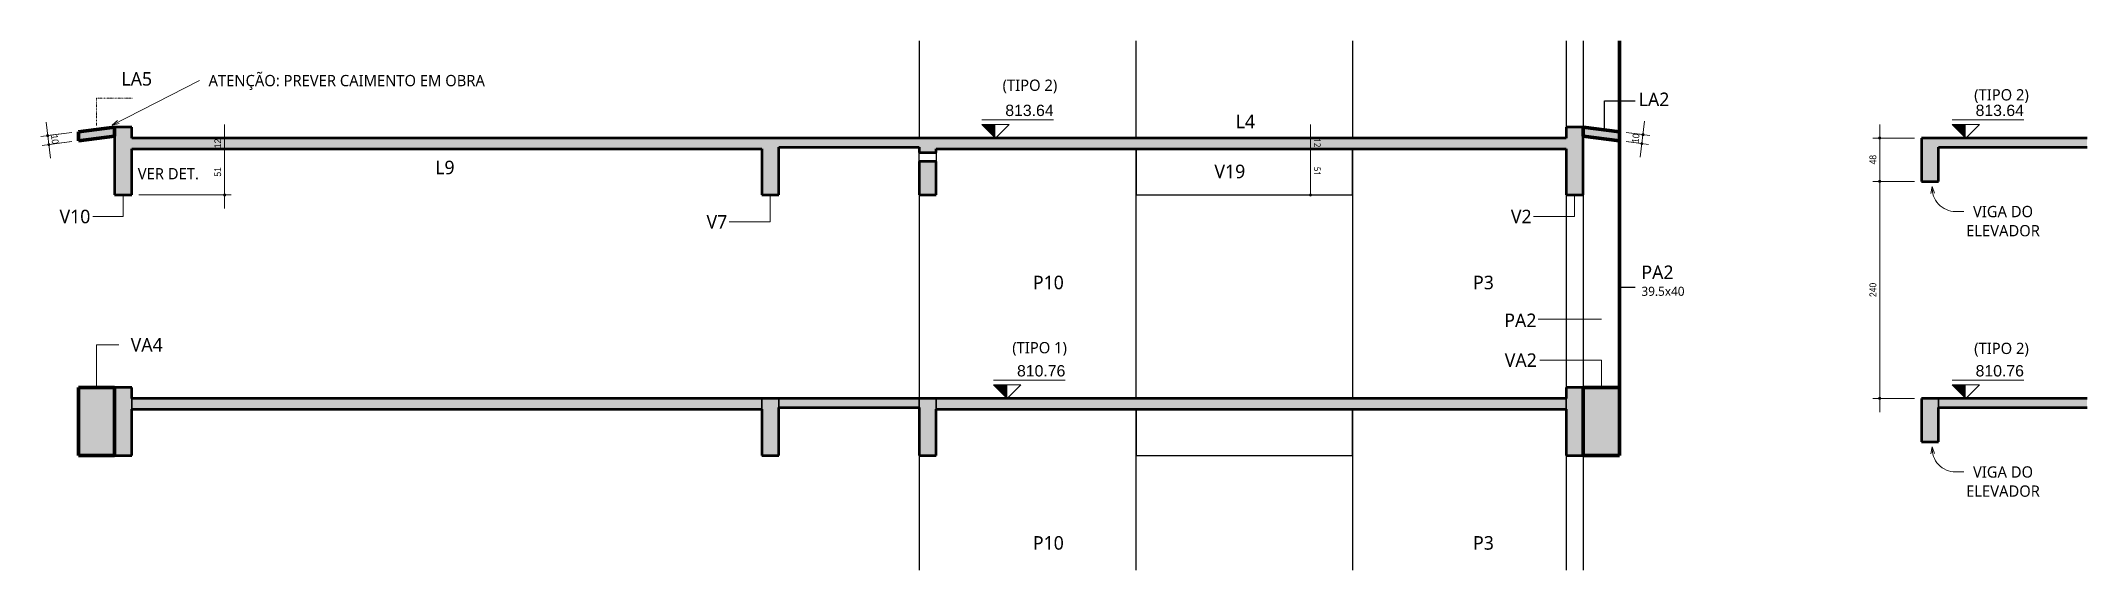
# Model space of a CAD drawing. Header units: centimetres. Extents: x -1981 to 73905, y -3196 to 88043.
# Drawn here: x 5682 to 7943, y 80886 to 81471 of the extents above; entities that cross this region are included whole.
import ezdxf

# ---------------------------------------------------------------- set-up
doc = ezdxf.new("R2010")
doc.units = ezdxf.units.CM
doc.linetypes.add('Dash dot', pattern=[1.5875, 0.635, -0.47625, 0, -0.47625])
for name, color, linetype, lineweight in [('A-ANNO-DIMS', 7, 'Continuous', 9), ('A-ANNO-DIMS-50', 7, 'Continuous', 9), ('A-DETL-THIN', 7, 'Continuous', 25), ('A-FLOR', 7, 'Continuous', 25), ('A-FLOR-IDEN', 7, 'Continuous', 9), ('G-ANNO-DIMS', 7, 'Continuous', 9), ('G-ANNO-TEXT', 7, 'Continuous', 9), ('S-BEAM', 7, 'Continuous', 25), ('S-BEAM-IDEN', 7, 'Continuous', 9), ('S-COLS', 7, 'Continuous', 25), ('S-COLS-IDEN', 7, 'Continuous', 9)]:
    doc.layers.add(name, color=color, linetype=linetype, lineweight=lineweight)
doc.layers.add('A-DETL', color=7, linetype='Continuous', lineweight=18, true_color=0x00a600)
doc.styles.add('Arial_1', font='arial.ttf', dxfattribs={"width": 0.9, "height": 7.5})
doc.styles.add('Arial_2', font='arial.ttf', dxfattribs={"height": 12.5})
doc.styles.add('Gadugi', font='gadugi.ttf', dxfattribs={"height": 15})
doc.styles.add('Gadugi_1', font='gadugi.ttf', dxfattribs={"height": 10})
doc.styles.add('Gadugi_4', font='gadugi.ttf', dxfattribs={"height": 12.5})
doc.styles.add('Gadugi_5', font='gadugi.ttf', dxfattribs={"width": 0.9, "height": 7.5})
doc.dimstyles.new('PED_1_5mm_DIR', dxfattribs={"dimscale": 30.48, "dimtxt": 7.778718, "dimasz": 0.328084, "dimexe": 0.246063, "dimexo": 0.246063, "dimgap": 0.049213, "dimtad": 1, "dimdec": 1, "dimrnd": 0.5, "dimdsep": 46, "dimtxsty": 'Gadugi_5', "dimblk1": 'DOTSMALL', "dimblk2": 'DOTSMALL', "dimsah": 1, "dimcen": 0.09, "dimdle": 0.492126, "dimazin": 0, "dimtfac": 1, "dimtdec": 4, "dimtix": 1, "dimtmove": 0, "dimatfit": 3, "dimfxl": 1, "dimtvp": 1, "dimtolj": 1, "dimtzin": 0, "dimarcsym": 2})
doc.dimstyles.new('PED_1_5mm_ESQ', dxfattribs={"dimscale": 30.48, "dimtxt": 7.651945, "dimasz": 0.328084, "dimexe": 0.246063, "dimexo": 0.246063, "dimgap": 0.049213, "dimtad": 1, "dimdec": 1, "dimrnd": 0.5, "dimdsep": 46, "dimtxsty": 'Arial_1', "dimblk1": 'DOTSMALL', "dimblk2": 'DOTSMALL', "dimsah": 1, "dimcen": 0.09, "dimdle": 0.492126, "dimazin": 0, "dimtfac": 1, "dimtdec": 4, "dimtix": 1, "dimtmove": 0, "dimatfit": 3, "dimfxl": 1, "dimtvp": 1, "dimtolj": 1, "dimtzin": 0, "dimarcsym": 2})

msp = doc.modelspace()

# ---------------------------------------------------------------- texts
at = {"layer": 'A-FLOR-IDEN', "char_height": 15, "attachment_point": 1, "style": 'Gadugi'}
for s, insert, width in [('LA5', (5770.62, 81437), 42.4894), ('LA2', (7447.54, 81414.26), 42.4894), ('L4', (7002.12, 81389.81), 26.0548), ('L9', (6117.42, 81338.96), 26.0548)]:
    msp.add_mtext(s, dxfattribs=dict(at, insert=insert, width=width))
at = {"layer": 'G-ANNO-DIMS', "char_height": 12.5, "width": 63.9697, "attachment_point": 1, "line_spacing_factor": 0.941778, "style": 'Arial_2'}
for s, insert in [('813.64', (6747.48, 81400.82)), ('813.64', (7819.87, 81400.82)), ('810.76', (6760.45, 81112.82)), ('810.76', (7819.87, 81112.82))]:
    msp.add_mtext(s, dxfattribs=dict(at, insert=insert))
at = {"layer": 'G-ANNO-TEXT', "char_height": 12.5, "attachment_point": 1, "style": 'Gadugi_4'}
for s, insert, width in [('ATENÇÃO: PREVER CAIMENTO EM OBRA', (5866.95, 81433.78), 386.0125), ('(TIPO 2)', (6744.49, 81428.64), 75.3586), ('(TIPO 2)', (7818.26, 81418.03), 75.3586), ('VER DET.', (5788.73, 81330.8), 84.1772), ('VIGA DO ', (7817, 81288.95), 89.789), ('ELEVADOR', (7809.4, 81267.78), 102.2152), ('(TIPO 1)', (6755.17, 81138.4), 75.3586), ('(TIPO 2)', (7818.26, 81137.62), 75.3586), ('VIGA DO ', (7817, 81000.95), 89.789), ('ELEVADOR', (7809.4, 80979.78), 102.2152)]:
    msp.add_mtext(s, dxfattribs=dict(at, insert=insert, width=width))
at = {"layer": 'S-BEAM-IDEN', "char_height": 15, "attachment_point": 1, "style": 'Gadugi'}
for s, insert, width in [('V19', (6978.62, 81334.57), 44.0928), ('V10', (5702.21, 81284.73), 44.0928), ('V7', (6417.28, 81278.73), 30.0633), ('V2', (7306.28, 81284.73), 30.0633), ('VA4', (5780.89, 81142.84), 46.4979), ('VA2', (7299.51, 81125.87), 46.4979)]:
    msp.add_mtext(s, dxfattribs=dict(at, insert=insert, width=width))
at = {"layer": 'S-COLS-IDEN', "attachment_point": 1}
for s, insert, char_height, width, style in [('P10', (6777.98, 81211.76), 15, 42.4894, 'Gadugi'), ('P3', (7264.48, 81211.76), 15, 28.4599, 'Gadugi'), ('PA2', (7450.55, 81223.02), 15, 44.8945, 'Gadugi'), ('39.5x40', (7450.55, 81199.53), 10, 57.7215, 'Gadugi_1'), ('PA2', (7299.02, 81169.87), 15, 44.8945, 'Gadugi'), ('P10', (6777.98, 80923.76), 15, 42.4894, 'Gadugi'), ('P3', (7264.48, 80923.76), 15, 28.4599, 'Gadugi')]:
    msp.add_mtext(s, dxfattribs=dict(at, insert=insert, char_height=char_height, width=width, style=style))

# ---------------------------------------------------------------- blocks, each defined once
blk = doc.blocks.new('DIMBLOCK258-CT A 002 - CORTE B-B TIPO 2')
at = {"layer": 'A-ANNO-DIMS-50'}
h = blk.add_hatch(color=256, dxfattribs=at)
edge = h.paths.add_edge_path(flags=0)
edge.add_arc((7084.8, 81364), 1.25, 0, 360)
h = blk.add_hatch(color=256, dxfattribs=at)
edge = h.paths.add_edge_path(flags=0)
edge.add_arc((7084.8, 81352), 1.25, 0, 360)
for p, q in [((7084.8, 81379), (7084.8, 81352)), ((7079.1, 81364), (7092.3, 81364)), ((7084.8, 81364), (7079.1, 81364)), ((7079.1, 81352), (7092.3, 81352)), ((7084.8, 81352), (7079.1, 81352))]:
    blk.add_line(p, q, dxfattribs=at)
for centre in [(7084.8, 81364), (7084.8, 81352)]:
    blk.add_circle(centre, 1.25, dxfattribs=at)
at = {"layer": 'A-ANNO-DIMS-50', "color": 0, "insert": (7096.1, 81363.7), "char_height": 7.5, "width": 13.772, "attachment_point": 1, "rotation": 270, "line_spacing_factor": 1.02016, "style": 'Gadugi_5'}
blk.add_mtext('12', dxfattribs=at)
blk = doc.blocks.new('_DotSmall')
at = {"color": 0, "linetype": 'ByBlock', "const_width": 0.5}
blk.add_lwpolyline([(-0.0625, 0, 1), (0.0625, 0, 1)], format="xyb", close=True, dxfattribs=at)
blk = doc.blocks.new('DIMBLOCK259-CT A 002 - CORTE B-B TIPO 2')
at = {"layer": 'A-ANNO-DIMS-50'}
h = blk.add_hatch(color=256, dxfattribs=at)
edge = h.paths.add_edge_path(flags=0)
edge.add_arc((7084.8, 81352), 1.25, 0, 360)
h = blk.add_hatch(color=256, dxfattribs=at)
edge = h.paths.add_edge_path(flags=0)
edge.add_arc((7084.8, 81301), 1.25, 0, 360)
for p, q in [((7079.1, 81352), (7092.3, 81352)), ((7084.8, 81352), (7079.1, 81352)), ((7084.8, 81352), (7084.8, 81301)), ((7079.1, 81301), (7092.3, 81301)), ((7084.8, 81301), (7079.1, 81301))]:
    blk.add_line(p, q, dxfattribs=at)
for centre in [(7084.8, 81352), (7084.8, 81301)]:
    blk.add_circle(centre, 1.25, dxfattribs=at)
at = {"layer": 'A-ANNO-DIMS-50', "color": 0, "insert": (7096.1, 81332.2), "char_height": 7.5, "width": 13.772, "attachment_point": 1, "rotation": 270, "line_spacing_factor": 1.02016, "style": 'Gadugi_5'}
blk.add_mtext('51', dxfattribs=at)
blk = doc.blocks.new('DIMBLOCK260-CT A 002 - CORTE B-B TIPO 2')
at = {"layer": 'A-ANNO-DIMS-50'}
h = blk.add_hatch(color=256, dxfattribs=at)
edge = h.paths.add_edge_path(flags=0)
edge.add_arc((7452.2, 81367.8), 1.25, 0, 360)
h = blk.add_hatch(color=256, dxfattribs=at)
edge = h.paths.add_edge_path(flags=0)
edge.add_arc((7451, 81357.8), 1.25, 0, 360)
for p, q in [((7433.7, 81370.1), (7459.7, 81366.8)), ((7452.2, 81367.8), (7433.7, 81370.1)), ((7454.1, 81382.6), (7449.1, 81342.9)), ((7433.7, 81360), (7458.4, 81356.9)), ((7451, 81357.8), (7433.7, 81360))]:
    blk.add_line(p, q, dxfattribs=at)
for centre in [(7452.2, 81367.8), (7451, 81357.8)]:
    blk.add_circle(centre, 1.25, dxfattribs=at)
at = {"layer": 'A-ANNO-DIMS-50', "color": 0, "insert": (7439.8, 81359), "char_height": 7.5, "width": 12.431, "attachment_point": 1, "rotation": 82.875, "line_spacing_factor": 0.941778, "style": 'Arial_1'}
blk.add_mtext('10', dxfattribs=at)
blk = doc.blocks.new('DIMBLOCK261-CT A 002 - CORTE B-B TIPO 2')
at = {"layer": 'A-ANNO-DIMS-50'}
h = blk.add_hatch(color=256, dxfattribs=at)
edge = h.paths.add_edge_path(flags=0)
edge.add_arc((5689.1, 81366.7), 1.25, 0, 360)
h = blk.add_hatch(color=256, dxfattribs=at)
edge = h.paths.add_edge_path(flags=0)
edge.add_arc((5690.4, 81356.8), 1.25, 0, 360)
for p, q in [((5715.7, 81370.1), (5681.7, 81365.8)), ((5687.3, 81381.6), (5692.2, 81341.9)), ((5689.1, 81366.7), (5715.7, 81370.1)), ((5715.7, 81360), (5682.9, 81355.9)), ((5690.4, 81356.8), (5715.7, 81360))]:
    blk.add_line(p, q, dxfattribs=at)
for centre in [(5689.1, 81366.7), (5690.4, 81356.8)]:
    blk.add_circle(centre, 1.25, dxfattribs=at)
at = {"layer": 'A-ANNO-DIMS-50', "color": 0, "insert": (5700.2, 81368.3), "char_height": 7.5, "width": 12.431, "attachment_point": 1, "rotation": 277.125, "line_spacing_factor": 0.941778, "style": 'Arial_1'}
blk.add_mtext('10', dxfattribs=at)
blk = doc.blocks.new('DIMBLOCK262-CT A 002 - CORTE B-B TIPO 2')
at = {"layer": 'A-ANNO-DIMS-50'}
h = blk.add_hatch(color=256, dxfattribs=at)
edge = h.paths.add_edge_path(flags=0)
edge.add_arc((5884.6, 81364), 1.25, 0, 360)
h = blk.add_hatch(color=256, dxfattribs=at)
edge = h.paths.add_edge_path(flags=0)
edge.add_arc((5884.6, 81352), 1.25, 0, 360)
for p, q in [((5884.6, 81379), (5884.6, 81352)), ((5878.8, 81364), (5892.1, 81364)), ((5884.6, 81364), (5878.8, 81364)), ((5878.8, 81352), (5892.1, 81352)), ((5884.6, 81352), (5878.8, 81352))]:
    blk.add_line(p, q, dxfattribs=at)
for centre in [(5884.6, 81364), (5884.6, 81352)]:
    blk.add_circle(centre, 1.25, dxfattribs=at)
at = {"layer": 'A-ANNO-DIMS-50', "color": 0, "insert": (5873.3, 81352.8), "char_height": 7.5, "width": 12.431, "attachment_point": 1, "rotation": 90, "line_spacing_factor": 0.941778, "style": 'Arial_1'}
blk.add_mtext('12', dxfattribs=at)
blk = doc.blocks.new('DIMBLOCK263-CT A 002 - CORTE B-B TIPO 2')
at = {"layer": 'A-ANNO-DIMS-50'}
h = blk.add_hatch(color=256, dxfattribs=at)
edge = h.paths.add_edge_path(flags=0)
edge.add_arc((5884.6, 81352), 1.25, 0, 360)
h = blk.add_hatch(color=256, dxfattribs=at)
edge = h.paths.add_edge_path(flags=0)
edge.add_arc((5884.6, 81301), 1.25, 0, 360)
for p, q in [((5878.8, 81352), (5892.1, 81352)), ((5884.6, 81352), (5878.8, 81352)), ((5884.6, 81352), (5884.6, 81286)), ((5789.7, 81301), (5892.1, 81301)), ((5884.6, 81301), (5789.7, 81301))]:
    blk.add_line(p, q, dxfattribs=at)
for centre in [(5884.6, 81352), (5884.6, 81301)]:
    blk.add_circle(centre, 1.25, dxfattribs=at)
at = {"layer": 'A-ANNO-DIMS-50', "color": 0, "insert": (5873.3, 81321.3), "char_height": 7.5, "width": 12.431, "attachment_point": 1, "rotation": 90, "line_spacing_factor": 0.941778, "style": 'Arial_1'}
blk.add_mtext('51', dxfattribs=at)
blk = doc.blocks.new('Elevações de ponto - SIMBOLO DE NÍVEL-CORTE-2219088-CT A 002 - CORTE B-B TIPO 2')
at = {"layer": 'G-ANNO-DIMS'}
blk.add_hatch(color=256, dxfattribs=at).paths.add_polyline_path([(57.5, 81379), (57.5, 81364), (42.5, 81379)], flags=0)
for p, q in [((121.7, 81384.1), (42.5, 81384.1)), ((57.5, 81364), (42.5, 81379)), ((42.5, 81379), (72.5, 81379)), ((72.5, 81379), (57.5, 81364))]:
    blk.add_line(p, q, dxfattribs=at)
blk = doc.blocks.new('DIMBLOCK264-CT G 001 - CORTE DO ELEVADOR')
at = {"layer": 'A-ANNO-DIMS-50'}
h = blk.add_hatch(color=256, dxfattribs=at)
edge = h.paths.add_edge_path(flags=0)
edge.add_arc((7713.9, 81364), 1.25, 0, 360)
h = blk.add_hatch(color=256, dxfattribs=at)
edge = h.paths.add_edge_path(flags=0)
edge.add_arc((7713.9, 81316), 1.25, 0, 360)
for p, q in [((7713.9, 81379), (7713.9, 81301)), ((7752.5, 81364), (7706.4, 81364)), ((7713.9, 81364), (7752.5, 81364)), ((7752.5, 81316), (7706.4, 81316)), ((7713.9, 81316), (7752.5, 81316))]:
    blk.add_line(p, q, dxfattribs=at)
for centre in [(7713.9, 81364), (7713.9, 81316)]:
    blk.add_circle(centre, 1.25, dxfattribs=at)
at = {"layer": 'A-ANNO-DIMS-50', "color": 0, "insert": (7702.6, 81334.8), "char_height": 7.5, "width": 12.431, "attachment_point": 1, "rotation": 90, "line_spacing_factor": 0.941778, "style": 'Arial_1'}
blk.add_mtext('48', dxfattribs=at)
blk = doc.blocks.new('Elevações de ponto - SIMBOLO DE NÍVEL-CORTE-2219088-CT G 001 - CORTE DO ELEVADOR')
at = {"layer": 'G-ANNO-DIMS'}
blk.add_hatch(color=256, dxfattribs=at).paths.add_polyline_path([(-94.3, 81379), (-94.3, 81364), (-109.3, 81379)], flags=0)
for p, q in [((-30.1, 81384.1), (-109.3, 81384.1)), ((-94.3, 81364), (-109.3, 81379)), ((-109.3, 81379), (-79.3, 81379)), ((-79.3, 81379), (-94.3, 81364))]:
    blk.add_line(p, q, dxfattribs=at)
blk = doc.blocks.new('DIMBLOCK265-CT G 001 - CORTE DO ELEVADOR')
at = {"layer": 'A-ANNO-DIMS-50'}
h = blk.add_hatch(color=256, dxfattribs=at)
edge = h.paths.add_edge_path(flags=0)
edge.add_arc((7713.9, 81316), 1.25, 0, 360)
h = blk.add_hatch(color=256, dxfattribs=at)
edge = h.paths.add_edge_path(flags=0)
edge.add_arc((7713.9, 81076), 1.25, 0, 360)
for p, q in [((7713.9, 81331), (7713.9, 81061)), ((7752.5, 81316), (7706.4, 81316)), ((7713.9, 81316), (7752.5, 81316)), ((7752.5, 81076), (7706.4, 81076)), ((7713.9, 81076), (7752.5, 81076))]:
    blk.add_line(p, q, dxfattribs=at)
for centre in [(7713.9, 81316), (7713.9, 81076)]:
    blk.add_circle(centre, 1.25, dxfattribs=at)
at = {"layer": 'A-ANNO-DIMS-50', "color": 0, "insert": (7702.6, 81188.2), "char_height": 7.5, "width": 18.647, "attachment_point": 1, "rotation": 90, "line_spacing_factor": 0.941778, "style": 'Arial_1'}
blk.add_mtext('240', dxfattribs=at)

# ---------------------------------------------------------------- dimensions: what is measured, and where the dimension line sits
at = {"layer": 'A-ANNO-DIMS'}
for base, p1, p2, angle, dimstyle, override, picture, middle in [((5690.35, 81356.82), (5723.17, 81371), (5723.17, 81360.92), 277.12502, 'PED_1_5mm_ESQ', {"dimpost": '<>', "dimfxl": 10.077822}, 'DIMBLOCK261-CT A 002 - CORTE B-B TIPO 2', (5695.02, 81362.44)), ((5884.56, 81352), (5886.33, 81364), (5886.33, 81352), 90, 'PED_1_5mm_ESQ', {"dimpost": '<>', "dimfxl": 12}, 'DIMBLOCK262-CT A 002 - CORTE B-B TIPO 2', (5879.29, 81358)), ((7084.83, 81352), (7086.6, 81364), (7086.6, 81352), 90, 'PED_1_5mm_DIR', {"dimtad": 4, "dimpost": '<>', "dimfxl": 12}, 'DIMBLOCK258-CT A 002 - CORTE B-B TIPO 2', (7090.16, 81358)), ((7450.97, 81357.83), (7426.24, 81371), (7426.24, 81360.92), 82.87498, 'PED_1_5mm_ESQ', {"dimpost": '<>', "dimfxl": 10.077822}, 'DIMBLOCK260-CT A 002 - CORTE B-B TIPO 2', (7446.3, 81363.45)), ((7713.87, 81316), (7759.97, 81364), (7759.97, 81316), 90, 'PED_1_5mm_ESQ', {"dimpost": '<>', "dimfxl": 48}, 'DIMBLOCK264-CT G 001 - CORTE DO ELEVADOR', (7708.54, 81340)), ((5884.56, 81301), (5886.33, 81352), (5782.17, 81301), 90, 'PED_1_5mm_ESQ', {"dimpost": '<>', "dimfxl": 115.973914}, 'DIMBLOCK263-CT A 002 - CORTE B-B TIPO 2', (5879.23, 81326.5)), ((7084.83, 81301), (7086.6, 81352), (7086.6, 81301), 90, 'PED_1_5mm_DIR', {"dimtad": 4, "dimpost": '<>', "dimfxl": 51}, 'DIMBLOCK259-CT A 002 - CORTE B-B TIPO 2', (7090.23, 81326.5)), ((7713.87, 81076), (7759.97, 81316), (7759.97, 81076), 90, 'PED_1_5mm_ESQ', {"dimpost": '<>', "dimfxl": 240}, 'DIMBLOCK265-CT G 001 - CORTE DO ELEVADOR', (7708.54, 81196))]:
    dim = msp.add_linear_dim(base=base, p1=p1, p2=p2, angle=angle, dimstyle=dimstyle, override=override, dxfattribs=at)
    dim.commit()
    dim.dimension.update_dxf_attribs({"geometry": picture, "text_midpoint": middle})

# ---------------------------------------------------------------- hatches: boundary and pattern name
at = {"layer": 'A-FLOR', "true_color": 0xa6a6a6}
for points in [[(5723.17, 81360.92), (5763.17, 81365.92), (5763.17, 81376), (5723.17, 81371), (5723.17, 81365.92)], [(7426.24, 81360.92), (7426.24, 81371), (7386.24, 81376), (7386.24, 81365.92), (7401.62, 81364)], [(6478.24, 81352), (6478.24, 81364), (5782.17, 81364), (5782.17, 81352)], [(6497.24, 81354), (6652.24, 81354), (6652.24, 81364), (6497.24, 81364)], [(7259.32, 81352), (7367.24, 81352), (7367.24, 81364), (6671.24, 81364), (6671.24, 81352), (7231.12, 81352)], [(7943.07, 81354), (7943.07, 81364), (7778.97, 81364), (7778.97, 81354)], [(6478.24, 81064), (6478.24, 81076), (5782.17, 81076), (5782.17, 81064)], [(6497.24, 81066), (6652.24, 81066), (6652.24, 81076), (6497.24, 81076)], [(7254.62, 81064), (7367.24, 81064), (7367.24, 81076), (6671.24, 81076), (6671.24, 81064), (7131.24, 81064)], [(7778.97, 81066), (7943.07, 81066), (7943.07, 81076), (7778.97, 81076)]]:
    msp.add_hatch(color=253, dxfattribs=at).paths.add_polyline_path(points, flags=0)
at = {"layer": 'S-BEAM', "true_color": 0xa6a6a6}
for points in [[(5782.17, 81301), (5782.17, 81376), (5763.17, 81376), (5763.17, 81301)], [(7386.24, 81301), (7386.24, 81376), (7367.24, 81376), (7367.24, 81301)], [(6497.24, 81301), (6497.24, 81364), (6478.24, 81364), (6478.24, 81301)], [(7759.97, 81316), (7778.97, 81316), (7778.97, 81364), (7759.97, 81364), (7759.97, 81354)], [(5763.17, 81013), (5763.17, 81088), (5723.17, 81088), (5723.17, 81013)], [(5782.17, 81013), (5782.17, 81088), (5763.17, 81088), (5763.17, 81013)], [(6497.24, 81013), (6497.24, 81076), (6478.24, 81076), (6478.24, 81013)], [(6671.24, 81013), (6671.24, 81076), (6652.24, 81076), (6652.24, 81013), (6667.08, 81013)], [(7367.24, 81013), (7386.24, 81013), (7386.24, 81088), (7367.24, 81088), (7367.24, 81014.5)], [(7426.24, 81013), (7426.24, 81088), (7386.24, 81088), (7386.24, 81013)], [(7759.97, 81028), (7778.97, 81028), (7778.97, 81076), (7759.97, 81076), (7759.97, 81066)]]:
    msp.add_hatch(color=253, dxfattribs=at).paths.add_polyline_path(points, flags=0)
h = msp.add_hatch(color=253, dxfattribs=at)
h.paths.add_polyline_path([(6671.24, 81301), (6671.24, 81338), (6652.24, 81338), (6652.24, 81301), (6667.08, 81301)], flags=0)
h.paths.add_polyline_path([(6671.24, 81348), (6671.24, 81364), (6652.24, 81364), (6652.24, 81348), (6670.18, 81348)], flags=0)

# ---------------------------------------------------------------- linework, layer by layer
at = {"layer": 'A-DETL', "color": 7, "linetype": 'Dash dot'}
for p, q in [((5743.17, 81378), (5743.17, 81408)), ((5743.17, 81408), (5783.17, 81408))]:
    msp.add_line(p, q, dxfattribs=at)
at = {"layer": 'A-DETL-THIN'}
for p, q in [((7409.56, 81373.09), (7409.56, 81405.09)), ((7409.56, 81405.09), (7443.56, 81405.09)), ((7426.24, 81199.09), (7443.56, 81199.09))]:
    msp.add_line(p, q, dxfattribs=at)
at = {"layer": 'A-FLOR', "color": 190, "lineweight": 70, "true_color": 0x8000ff}
for p, q in [((5763.17, 81376), (5723.17, 81371)), ((5723.17, 81371), (5723.17, 81360.92)), ((5723.17, 81360.92), (5763.17, 81365.92)), ((5763.17, 81365.92), (5763.17, 81376)), ((7426.24, 81371), (7386.24, 81376)), ((7386.24, 81376), (7386.24, 81365.92)), ((7386.24, 81365.92), (7426.24, 81360.92)), ((7426.24, 81360.92), (7426.24, 81371))]:
    msp.add_line(p, q, dxfattribs=at)
at = {"layer": 'A-FLOR', "lineweight": 50}
for p, q in [((6478.24, 81364), (5782.17, 81364)), ((5782.17, 81352), (6478.24, 81352)), ((6652.24, 81364), (6497.24, 81364)), ((6497.24, 81354), (6652.24, 81354)), ((7367.24, 81364), (6671.24, 81364)), ((6671.24, 81352), (7367.24, 81352)), ((7943.07, 81364), (7778.97, 81364)), ((7778.97, 81354), (7943.07, 81354)), ((6478.24, 81076), (5782.17, 81076)), ((6652.24, 81076), (6497.24, 81076)), ((7367.24, 81076), (6671.24, 81076)), ((7943.07, 81076), (7778.97, 81076)), ((5782.17, 81064), (6478.24, 81064)), ((6497.24, 81066), (6652.24, 81066)), ((6671.24, 81064), (7367.24, 81064)), ((7778.97, 81066), (7943.07, 81066))]:
    msp.add_line(p, q, dxfattribs=at)
at = {"layer": 'A-FLOR'}
for p, q in [((5782.17, 81076), (5782.17, 81064)), ((6478.24, 81064), (6478.24, 81076)), ((6497.24, 81076), (6497.24, 81066)), ((6652.24, 81066), (6652.24, 81076)), ((6671.24, 81076), (6671.24, 81064)), ((7367.24, 81064), (7367.24, 81076)), ((7778.97, 81076), (7778.97, 81066))]:
    msp.add_line(p, q, dxfattribs=at)
at = {"layer": 'G-ANNO-TEXT'}
for p, q in [((5760.43, 81378.26), (5856.79, 81427.53)), ((5760.43, 81378.26), (5766.2, 81383.46)), ((5760.43, 81378.26), (5768.03, 81379.88)), ((7771.82, 81310.35), (7770.46, 81302.7)), ((7771.82, 81310.35), (7774.47, 81303.05)), ((7797.92, 81282.7), (7806.84, 81282.7)), ((7771.82, 81022.35), (7770.46, 81014.7)), ((7771.82, 81022.35), (7774.47, 81015.05)), ((7797.92, 80994.7), (7806.84, 80994.7))]:
    msp.add_line(p, q, dxfattribs=at)
for centre in [(7797.92, 81308.83), (7797.92, 81020.83)]:
    msp.add_arc(centre, 26.14, 176.67542, 270, dxfattribs=at)
at = {"layer": 'S-BEAM', "lineweight": 50}
for p, q in [((5782.17, 81376), (5763.17, 81376)), ((5763.17, 81365.92), (5763.17, 81301)), ((5782.17, 81364), (5782.17, 81376)), ((7386.24, 81376), (7367.24, 81376)), ((7367.24, 81376), (7367.24, 81364)), ((7386.24, 81301), (7386.24, 81365.92)), ((5782.17, 81301), (5782.17, 81352)), ((6497.24, 81364), (6478.24, 81364)), ((6478.24, 81352), (6478.24, 81301)), ((6497.24, 81301), (6497.24, 81354)), ((6671.24, 81364), (6652.24, 81364)), ((6652.24, 81354), (6652.24, 81348)), ((6652.24, 81348), (6671.24, 81348)), ((6671.24, 81348), (6671.24, 81352)), ((7367.24, 81352), (7367.24, 81301)), ((7778.97, 81364), (7759.97, 81364)), ((7759.97, 81364), (7759.97, 81316)), ((7778.97, 81316), (7778.97, 81354)), ((6652.24, 81338), (6652.24, 81301)), ((6671.24, 81338), (6652.24, 81338)), ((6671.24, 81301), (6671.24, 81338)), ((5763.17, 81301), (5782.17, 81301)), ((6478.24, 81301), (6497.24, 81301)), ((6652.24, 81301), (6671.24, 81301)), ((7367.24, 81301), (7386.24, 81301)), ((7759.97, 81316), (7778.97, 81316)), ((5782.17, 81088), (5763.17, 81088)), ((5782.17, 81076), (5782.17, 81088)), ((6497.24, 81076), (6478.24, 81076)), ((6671.24, 81076), (6652.24, 81076)), ((7386.24, 81088), (7367.24, 81088)), ((7367.24, 81088), (7367.24, 81076)), ((7778.97, 81076), (7759.97, 81076)), ((7759.97, 81076), (7759.97, 81028)), ((5782.17, 81013), (5782.17, 81064)), ((6478.24, 81064), (6478.24, 81013)), ((6497.24, 81013), (6497.24, 81066)), ((6652.24, 81066), (6652.24, 81013)), ((6671.24, 81013), (6671.24, 81064)), ((7367.24, 81064), (7367.24, 81013)), ((7778.97, 81028), (7778.97, 81066)), ((7759.97, 81028), (7778.97, 81028)), ((5763.17, 81013), (5782.17, 81013)), ((6478.24, 81013), (6497.24, 81013)), ((6652.24, 81013), (6671.24, 81013)), ((7367.24, 81013), (7386.24, 81013))]:
    msp.add_line(p, q, dxfattribs=at)
at = {"layer": 'S-BEAM'}
for p, q in [((5763.17, 81376), (5763.17, 81365.92)), ((7386.24, 81365.92), (7386.24, 81376)), ((6652.24, 81338), (6652.24, 81348)), ((6671.24, 81348), (6671.24, 81338)), ((6892.24, 81352), (6892.24, 81301)), ((7131.24, 81301), (7131.24, 81352)), ((6892.24, 81301), (7131.24, 81301)), ((5763.17, 81088), (5763.17, 81013)), ((5782.17, 81064), (5782.17, 81076)), ((6478.24, 81076), (6478.24, 81064)), ((6497.24, 81066), (6497.24, 81076)), ((6652.24, 81076), (6652.24, 81066)), ((6671.24, 81064), (6671.24, 81076)), ((7367.24, 81076), (7367.24, 81064)), ((7386.24, 81013), (7386.24, 81088)), ((7778.97, 81066), (7778.97, 81076)), ((6892.24, 81064), (6892.24, 81013)), ((7131.24, 81013), (7131.24, 81064)), ((6892.24, 81013), (7131.24, 81013))]:
    msp.add_line(p, q, dxfattribs=at)
at = {"layer": 'S-BEAM', "color": 190, "lineweight": 70, "true_color": 0x8000ff}
for p, q in [((5763.17, 81088), (5723.17, 81088)), ((5723.17, 81088), (5723.17, 81013)), ((5763.17, 81013), (5763.17, 81088)), ((7426.24, 81088), (7386.24, 81088)), ((7386.24, 81088), (7386.24, 81013)), ((7426.24, 81013), (7426.24, 81088)), ((5723.17, 81013), (5763.17, 81013)), ((7386.24, 81013), (7426.24, 81013))]:
    msp.add_line(p, q, dxfattribs=at)
at = {"layer": 'S-BEAM-IDEN'}
for p, q in [((5772.67, 81301), (5772.67, 81277.17)), ((6487.74, 81301), (6487.74, 81271.17)), ((7376.74, 81301), (7376.74, 81277.17)), ((5772.67, 81277.17), (5738.91, 81277.17)), ((7376.74, 81277.17), (7331.43, 81277.17)), ((6487.74, 81271.17), (6442.43, 81271.17)), ((5743.17, 81135.29), (5767.89, 81135.29)), ((5743.17, 81088), (5743.17, 81135.29)), ((7406.24, 81118.32), (7338.21, 81118.32)), ((7406.24, 81088), (7406.24, 81118.32))]:
    msp.add_line(p, q, dxfattribs=at)
at = {"layer": 'S-COLS'}
for p, q in [((6652.24, 81471.41), (6652.24, 81364)), ((6892.24, 81364), (6892.24, 81471.41)), ((7131.24, 81471.41), (7131.24, 81364)), ((7367.24, 81471.41), (7367.24, 81376)), ((7386.24, 81471.41), (7386.24, 81376)), ((6892.24, 81301), (6892.24, 81352)), ((7131.24, 81352), (7131.24, 81301)), ((6652.24, 81301), (6652.24, 81076)), ((6892.24, 81076), (6892.24, 81301)), ((7131.24, 81301), (7131.24, 81076)), ((7367.24, 81301), (7367.24, 81088)), ((7386.24, 81301), (7386.24, 81088)), ((6892.24, 81013), (6892.24, 81064)), ((7131.24, 81064), (7131.24, 81013)), ((6652.24, 81013), (6652.24, 80886.18)), ((6892.24, 80886.18), (6892.24, 81013)), ((7131.24, 81013), (7131.24, 80886.18)), ((7367.24, 81013), (7367.24, 80886.18)), ((7386.24, 81013), (7386.24, 80886.18))]:
    msp.add_line(p, q, dxfattribs=at)
at = {"layer": 'S-COLS', "color": 190, "lineweight": 70, "true_color": 0x8000ff}
for p, q in [((7426.24, 81371), (7426.24, 81471.41)), ((7426.24, 81088), (7426.24, 81360.92))]:
    msp.add_line(p, q, dxfattribs=at)
at = {"layer": 'S-COLS-IDEN'}
msp.add_line((7406.24, 81163.85), (7336.42, 81163.85), dxfattribs=at)

# ---------------------------------------------------------------- block references
at = {"layer": 'G-ANNO-DIMS'}
for name, p in [('Elevações de ponto - SIMBOLO DE NÍVEL-CORTE-2219088-CT A 002 - CORTE B-B TIPO 2', (6679.12, 0)), ('Elevações de ponto - SIMBOLO DE NÍVEL-CORTE-2219088-CT G 001 - CORTE DO ELEVADOR', (7903.34, 0)), ('Elevações de ponto - SIMBOLO DE NÍVEL-CORTE-2219088-CT A 002 - CORTE B-B TIPO 2', (6692.08, -288)), ('Elevações de ponto - SIMBOLO DE NÍVEL-CORTE-2219088-CT G 001 - CORTE DO ELEVADOR', (7903.34, -288))]:
    msp.add_blockref(name, p, dxfattribs=at)

msp.set_redraw_order([(e.dxf.handle, doc.entitydb.next_handle()) for e in msp.query("TEXT MTEXT ATTDEF DIMENSION ARC_DIMENSION")])  # texts and dimensions are drawn at this point

doc.saveas('drawing.dxf')
